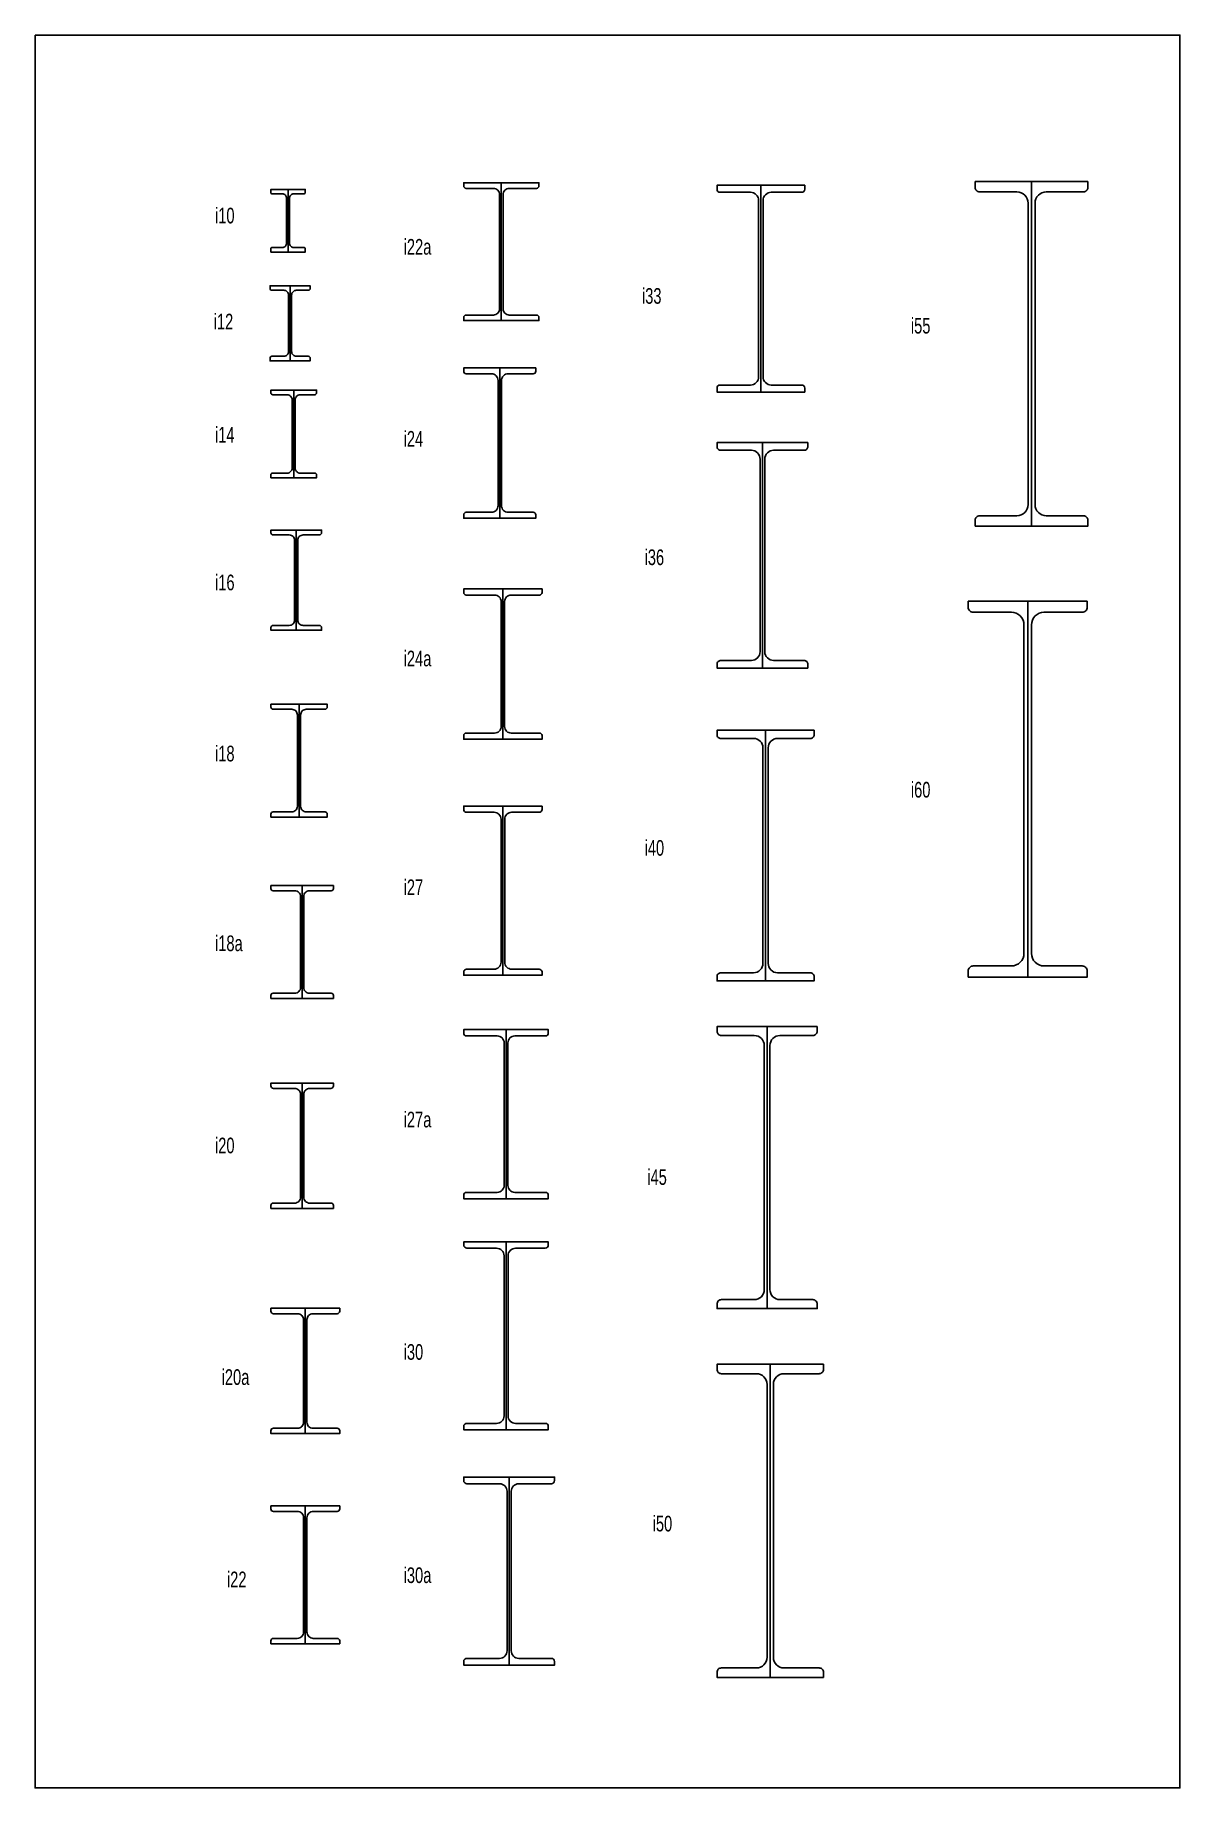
# Model space of a CAD drawing. Header units: millimetres. Extents: x -146681 to 1327256, y -72704 to 46237.
# Drawn here: x -135482 to -133654, y -46037 to -43239 of the extents above; entities that cross this region are included whole.
import ezdxf

# ---------------------------------------------------------------- set-up
doc = ezdxf.new("R2010")
doc.units = ezdxf.units.MM
doc.header["$MEASUREMENT"] = 0
doc.layers.add('KC2-TEXT', color=31, linetype='Continuous')
doc.styles.add('KC2 - Ghi chu', font='unicode.shx', dxfattribs={"width": 0.7})

msp = doc.modelspace()

# ---------------------------------------------------------------- texts
at = {"layer": 'KC2-TEXT', "color": 7, "style": 'KC2 - Ghi chu', "width": 0.7}
for s, p in [('i10', (-135194.9, -43539.9)), ('i22a', (-134893.6, -43589.8)), ('i33', (-134513, -43668.2)), ('i12', (-135197, -43709.1)), ('i55', (-134083.5, -43715.7)), ('i14', (-135194.9, -43889.7)), ('i24', (-134893.6, -43896.3)), ('i36', (-134508.8, -44085.3)), ('i16', (-135194.9, -44125.5)), ('i24a', (-134893.6, -44246.9)), ('i18', (-135194.9, -44398.6)), ('i60', (-134083.5, -44456.4)), ('i40', (-134508.8, -44549.2)), ('i27', (-134893.6, -44612.1)), ('i18a', (-135194.9, -44701.5)), ('i27a', (-134893.6, -44982.8)), ('i20', (-135194.9, -45024.2)), ('i45', (-134504.5, -45074.6)), ('i30', (-134893.6, -45353.8)), ('i20a', (-135184.3, -45393.9)), ('i50', (-134495.9, -45627.7)), ('i30a', (-134893.6, -45710.1)), ('i22', (-135175.8, -45716.8))]:
    msp.add_text(s, height=25, dxfattribs=at).set_placement(p)

# ---------------------------------------------------------------- linework, layer by layer
for points in [[(-135482.3, -43239.3), (-133653.7, -43239.3), (-133653.7, -46037.2), (-135482.3, -46037.2)], [(-134737.6, -43695.1), (-134737.6, -43475.1)], [(-134737.6, -43695.1), (-134737.6, -43475.1)], [(-133800.7, -43473.1), (-133980.7, -43473.1)], [(-133890.7, -44023.1), (-133890.7, -43473.1)], [(-133890.7, -44023.1), (-133890.7, -43473.1)], [(-134253.1, -43479.1), (-134393.1, -43479.1)], [(-134323.1, -43809.1), (-134323.1, -43479.1)], [(-134323.1, -43809.1), (-134323.1, -43479.1)], [(-135074.9, -43639.4), (-135074.9, -43759.4)], [(-134682.6, -43770.5), (-134797.6, -43770.5)], [(-134740.1, -44010.5), (-134740.1, -43770.5)], [(-134740.1, -44010.5), (-134740.1, -43770.5)], [(-135069.2, -43806), (-135069.2, -43946)], [(-134253.1, -43809.1), (-134393.1, -43809.1)], [(-134248.1, -43889.8), (-134393.1, -43889.8)], [(-134320.6, -44249.8), (-134320.6, -43889.8)], [(-134672.6, -44123.3), (-134797.6, -44123.3)], [(-134735.1, -44363.3), (-134735.1, -44123.3)], [(-134735.1, -44363.3), (-134735.1, -44123.3)], [(-133801.9, -44142.9), (-133991.9, -44142.9)], [(-133896.9, -44742.9), (-133896.9, -44142.9)], [(-135060.7, -44307.4), (-135060.7, -44487.4)], [(-134238.1, -44349), (-134393.1, -44349)], [(-134315.6, -44749), (-134315.6, -44349)], [(-134672.6, -44470.1), (-134797.6, -44470.1)], [(-134735.1, -44740.1), (-134735.1, -44470.1)], [(-135055.7, -44596.9), (-135055.7, -44776.9)], [(-134730.1, -45096.7), (-134730.1, -44826.7)], [(-134233.1, -44822), (-134393.1, -44822)], [(-134313.1, -45272), (-134313.1, -44822)], [(-135055.7, -44912.1), (-135055.7, -45112.1)], [(-134730.1, -45165.5), (-134730.1, -45465.5)], [(-135050.7, -45271.6), (-135050.7, -45471.6)], [(-134223.1, -45360.8), (-134393.1, -45360.8)], [(-134308.1, -45860.8), (-134308.1, -45360.8)], [(-134308.1, -45860.8), (-134308.1, -45360.8)], [(-134725.1, -45541), (-134725.1, -45841)], [(-135050.7, -45587.1), (-135050.7, -45807.1)]]:
    msp.add_lwpolyline(points, close=True)
for points in [[(-134797.6, -43475.1), (-134677.6, -43475.1), (-134797.6, -43475.1), (-134797.6, -43480, 0.414214), (-134793.6, -43484), (-134750.3, -43484, -0.414214), (-134740.3, -43494), (-134740.3, -43676.2, -0.414214), (-134750.3, -43686.2), (-134793.6, -43686.2, 0.414214), (-134797.6, -43690.2), (-134797.6, -43695.1), (-134677.6, -43695.1), (-134797.6, -43695.1)], [(-134677.6, -43695.1), (-134677.6, -43690.2, 0.414214), (-134681.6, -43686.2), (-134724.9, -43686.2, -0.414214), (-134734.9, -43676.2), (-134734.9, -43494, -0.414214), (-134724.9, -43484), (-134681.6, -43484, 0.414214), (-134677.6, -43480), (-134677.6, -43475.1)], [(-133800.7, -43473.1), (-133800.7, -43482.6, -0.414214), (-133807.7, -43489.6), (-133867.2, -43489.6, 0.414214), (-133885.2, -43507.6), (-133885.2, -43988.6, 0.414214), (-133867.2, -44006.6), (-133807.7, -44006.6, -0.414214), (-133800.7, -44013.6), (-133800.7, -44023.1), (-133980.7, -44023.1), (-133980.7, -44013.6, -0.414214), (-133973.7, -44006.6), (-133914.2, -44006.6, 0.414214), (-133896.2, -43988.6), (-133896.2, -43507.6, 0.414214), (-133914.2, -43489.6), (-133973.7, -43489.6, -0.414214), (-133980.7, -43482.6), (-133980.7, -43473.1)], [(-134393.1, -43479.1), (-134393.1, -43485.3, 0.414214), (-134388.1, -43490.3), (-134339.6, -43490.3, -0.414214), (-134326.6, -43503.3), (-134326.6, -43784.9, -0.414214), (-134339.6, -43797.9), (-134388.1, -43797.9, 0.414214), (-134393.1, -43802.9), (-134393.1, -43809.1)], [(-134253.1, -43479.1), (-134253.1, -43485.3, -0.414214), (-134258.1, -43490.3), (-134306.6, -43490.3, 0.414214), (-134319.6, -43503.3), (-134319.6, -43784.9, 0.414214), (-134306.6, -43797.9), (-134258.1, -43797.9, -0.414214), (-134253.1, -43802.9), (-134253.1, -43809.1)], [(-134682.6, -43770.5), (-134682.6, -43776, -0.414214), (-134686.6, -43780), (-134726.8, -43780, 0.414214), (-134737.3, -43790.5), (-134737.3, -43990.5, 0.414214), (-134726.8, -44001), (-134686.6, -44001, -0.414214), (-134682.6, -44005), (-134682.6, -44010.5), (-134797.6, -44010.5), (-134797.6, -44005, -0.414214), (-134793.6, -44001), (-134753.4, -44001, 0.414214), (-134742.9, -43990.5), (-134742.9, -43790.5, 0.414214), (-134753.4, -43780), (-134793.6, -43780, -0.414214), (-134797.6, -43776), (-134797.6, -43770.5)], [(-134248.1, -43889.8), (-134248.1, -43896.1, -0.414214), (-134254.1, -43902.1), (-134302.8, -43902.1, 0.414214), (-134316.8, -43916.1), (-134316.8, -44223.5, 0.414214), (-134302.8, -44237.5), (-134254.1, -44237.5, -0.414214), (-134248.1, -44243.5), (-134248.1, -44249.8), (-134393.1, -44249.8), (-134393.1, -44243.5, -0.414214), (-134387.1, -44237.5), (-134338.3, -44237.5, 0.414214), (-134324.3, -44223.5), (-134324.3, -43916.1, 0.414214), (-134338.3, -43902.1), (-134387.1, -43902.1, -0.414214), (-134393.1, -43896.1), (-134393.1, -43889.8)], [(-134672.6, -44123.3), (-134672.6, -44129.1, -0.414214), (-134676.6, -44133.1), (-134721.8, -44133.1, 0.414214), (-134732.3, -44143.6), (-134732.3, -44343, 0.414214), (-134721.8, -44353.5), (-134676.6, -44353.5, -0.414214), (-134672.6, -44357.5), (-134672.6, -44363.3), (-134797.6, -44363.3), (-134797.6, -44357.5, -0.414214), (-134793.6, -44353.5), (-134748.4, -44353.5, 0.414214), (-134737.9, -44343), (-134737.9, -44143.6, 0.414214), (-134748.4, -44133.1), (-134793.6, -44133.1, -0.414214), (-134797.6, -44129.1), (-134797.6, -44123.3)], [(-133991.9, -44142.9), (-133991.9, -44152.7, 0.414214), (-133983.9, -44160.7), (-133922.9, -44160.7, -0.414214), (-133902.9, -44180.7), (-133902.9, -44705.1, -0.414214), (-133922.9, -44725.1), (-133983.9, -44725.1, 0.414214), (-133991.9, -44733.1), (-133991.9, -44742.9), (-133801.9, -44742.9), (-133801.9, -44733.1, 0.414214), (-133809.9, -44725.1), (-133870.9, -44725.1, -0.414214), (-133890.9, -44705.1), (-133890.9, -44180.7, -0.414214), (-133870.9, -44160.7), (-133809.9, -44160.7, 0.414214), (-133801.9, -44152.7), (-133801.9, -44142.9)], [(-134393.1, -44349), (-134393.1, -44356, 0.414214), (-134387.1, -44362), (-134334.7, -44362, -0.414214), (-134319.7, -44377), (-134319.7, -44721, -0.414214), (-134334.7, -44736), (-134387.1, -44736, 0.414214), (-134393.1, -44742), (-134393.1, -44749), (-134238.1, -44749), (-134238.1, -44742, 0.414214), (-134244.1, -44736), (-134296.4, -44736, -0.414214), (-134311.4, -44721), (-134311.4, -44377, -0.414214), (-134296.4, -44362), (-134244.1, -44362, 0.414214), (-134238.1, -44356), (-134238.1, -44349)], [(-134672.6, -44470.1), (-134672.6, -44475.4, -0.414214), (-134677.1, -44479.9), (-134721.1, -44479.9, 0.414214), (-134732.1, -44490.9), (-134732.1, -44719.3, 0.414214), (-134721.1, -44730.3), (-134677.1, -44730.3, -0.414214), (-134672.6, -44734.8), (-134672.6, -44740.1), (-134797.6, -44740.1), (-134797.6, -44734.8, -0.414214), (-134793.1, -44730.3), (-134749.1, -44730.3, 0.414214), (-134738.1, -44719.3), (-134738.1, -44490.9, 0.414214), (-134749.1, -44479.9), (-134793.1, -44479.9, -0.414214), (-134797.6, -44475.4), (-134797.6, -44470.1)], [(-134233.1, -44822), (-134233.1, -44829.2, -0.414214), (-134240.1, -44836.2), (-134292.6, -44836.2, 0.414214), (-134308.6, -44852.2), (-134308.6, -45241.8, 0.414214), (-134292.6, -45257.8), (-134240.1, -45257.8, -0.414214), (-134233.1, -45264.8), (-134233.1, -45272), (-134393.1, -45272), (-134393.1, -45264.8, -0.414214), (-134386.1, -45257.8), (-134333.6, -45257.8, 0.414214), (-134317.6, -45241.8), (-134317.6, -44852.2, 0.414214), (-134333.6, -44836.2), (-134386.1, -44836.2, -0.414214), (-134393.1, -44829.2), (-134393.1, -44822)], [(-134223.1, -45360.8), (-134223.1, -45369, -0.414214), (-134230.1, -45376), (-134286.1, -45376, 0.414214), (-134303.1, -45393), (-134303.1, -45828.6, 0.414214), (-134286.1, -45845.6), (-134230.1, -45845.6, -0.414214), (-134223.1, -45852.6), (-134223.1, -45860.8), (-134393.1, -45860.8), (-134393.1, -45852.6, -0.414214), (-134386.1, -45845.6), (-134330.1, -45845.6, 0.414214), (-134313.1, -45828.6), (-134313.1, -45393, 0.414214), (-134330.1, -45376), (-134386.1, -45376, -0.414214), (-134393.1, -45369), (-134393.1, -45360.8)]]:
    msp.add_lwpolyline(points, format="xyb")
for points in [[(-135103.2, -43492.8, -0.414214), (-135105.7, -43490.3), (-135105.7, -43485.6), (-135050.7, -43485.6), (-135050.7, -43490.3, -0.414214), (-135053.2, -43492.8), (-135069, -43492.8, 0.414214), (-135076, -43499.8), (-135076, -43571.4, 0.414214), (-135069, -43578.4), (-135053.2, -43578.4, -0.414214), (-135050.7, -43580.9), (-135050.7, -43585.6), (-135105.7, -43585.6), (-135105.7, -43580.9, -0.414214), (-135103.2, -43578.4), (-135087.5, -43578.4, 0.414214), (-135080.5, -43571.4), (-135080.5, -43499.8, 0.414214), (-135087.5, -43492.8)], [(-135042.9, -43755.1, 0.414214), (-135045.9, -43752.1), (-135065, -43752.1, -0.414214), (-135072.5, -43744.6), (-135072.5, -43654.2, -0.414214), (-135065, -43646.7), (-135045.9, -43646.7, 0.414214), (-135042.9, -43643.7), (-135042.9, -43639.4), (-135106.9, -43639.4), (-135106.9, -43643.7, 0.414214), (-135103.9, -43646.7), (-135084.8, -43646.7, -0.414214), (-135077.3, -43654.2), (-135077.3, -43744.6, -0.414214), (-135084.8, -43752.1), (-135103.9, -43752.1, 0.414214), (-135106.9, -43755.1), (-135106.9, -43759.4), (-135042.9, -43759.4)], [(-135102.7, -43813.5, -0.414214), (-135105.7, -43810.5), (-135105.7, -43806), (-135032.7, -43806), (-135032.7, -43810.5, -0.414214), (-135035.7, -43813.5), (-135058.8, -43813.5, 0.414214), (-135066.8, -43821.5), (-135066.8, -43930.5, 0.414214), (-135058.8, -43938.5), (-135035.7, -43938.5, -0.414214), (-135032.7, -43941.5), (-135032.7, -43946), (-135105.7, -43946), (-135105.7, -43941.5, -0.414214), (-135102.7, -43938.5), (-135079.7, -43938.5, 0.414214), (-135071.7, -43930.5), (-135071.7, -43821.5, 0.414214), (-135079.7, -43813.5)], [(-135102.2, -44181.6, 0.414214), (-135105.7, -44185.1), (-135105.7, -44189.4), (-135024.7, -44189.4), (-135024.7, -44185.1, 0.414214), (-135028.2, -44181.6), (-135054.2, -44181.6, -0.414214), (-135062.7, -44173.1), (-135062.7, -44045.7, -0.414214), (-135054.2, -44037.2), (-135028.2, -44037.2, 0.414214), (-135024.7, -44033.7), (-135024.7, -44029.4), (-135105.7, -44029.4), (-135105.7, -44033.7, 0.414214), (-135102.2, -44037.2), (-135076.2, -44037.2, -0.414214), (-135067.7, -44045.7), (-135067.7, -44173.1, -0.414214), (-135076.2, -44181.6)], [(-135015.7, -44482.8, 0.414214), (-135019.2, -44479.3), (-135049.2, -44479.3, -0.414214), (-135058.2, -44470.3), (-135058.2, -44324.5, -0.414214), (-135049.2, -44315.5), (-135019.2, -44315.5, 0.414214), (-135015.7, -44312), (-135015.7, -44307.4), (-135105.7, -44307.4), (-135105.7, -44312, 0.414214), (-135102.2, -44315.5), (-135072.3, -44315.5, -0.414214), (-135063.3, -44324.5), (-135063.3, -44470.3, -0.414214), (-135072.3, -44479.3), (-135102.2, -44479.3, 0.414214), (-135105.7, -44482.8), (-135105.7, -44487.4), (-135015.7, -44487.4)], [(-135005.7, -44772.1, 0.414214), (-135009.2, -44768.6), (-135044.2, -44768.6, -0.414214), (-135053.2, -44759.6), (-135053.2, -44614.2, -0.414214), (-135044.2, -44605.2), (-135009.2, -44605.2, 0.414214), (-135005.7, -44601.7), (-135005.7, -44596.9), (-135105.7, -44596.9), (-135105.7, -44601.7, 0.414214), (-135102.2, -44605.2), (-135067.3, -44605.2, -0.414214), (-135058.3, -44614.2), (-135058.3, -44759.6, -0.414214), (-135067.3, -44768.6), (-135102.2, -44768.6, 0.414214), (-135105.7, -44772.1), (-135105.7, -44776.9), (-135005.7, -44776.9)], [(-134662.6, -44832.4, -0.414214), (-134667.1, -44836.9), (-134716.1, -44836.9, 0.414214), (-134727.1, -44847.9), (-134727.1, -45075.5, 0.414214), (-134716.1, -45086.5), (-134667.1, -45086.5, -0.414214), (-134662.6, -45091), (-134662.6, -45096.7), (-134797.6, -45096.7), (-134797.6, -45091, -0.414214), (-134793.1, -45086.5), (-134744.1, -45086.5, 0.414214), (-134733.1, -45075.5), (-134733.1, -44847.9, 0.414214), (-134744.1, -44836.9), (-134793.1, -44836.9, -0.414214), (-134797.6, -44832.4), (-134797.6, -44826.7), (-134662.6, -44826.7)], [(-135005.7, -45107.7, 0.414214), (-135009.7, -45103.7), (-135043.6, -45103.7, -0.414214), (-135053.1, -45094.2), (-135053.1, -44930, -0.414214), (-135043.6, -44920.5), (-135009.7, -44920.5, 0.414214), (-135005.7, -44916.5), (-135005.7, -44912.1), (-135105.7, -44912.1), (-135105.7, -44916.5, 0.414214), (-135101.7, -44920.5), (-135067.8, -44920.5, -0.414214), (-135058.3, -44930), (-135058.3, -45094.2, -0.414214), (-135067.8, -45103.7), (-135101.7, -45103.7, 0.414214), (-135105.7, -45107.7), (-135105.7, -45112.1), (-135005.7, -45112.1)], [(-134792.6, -45175.7, -0.414214), (-134797.6, -45170.7), (-134797.6, -45165.5), (-134662.6, -45165.5), (-134662.6, -45170.7, -0.414214), (-134667.6, -45175.7), (-134714.8, -45175.7, 0.414214), (-134726.8, -45187.7), (-134726.8, -45443.3, 0.414214), (-134714.8, -45455.3), (-134667.6, -45455.3, -0.414214), (-134662.6, -45460.3), (-134662.6, -45465.5), (-134797.6, -45465.5), (-134797.6, -45460.3, -0.414214), (-134792.6, -45455.3), (-134745.3, -45455.3, 0.414214), (-134733.3, -45443.3), (-134733.3, -45187.7, 0.414214), (-134745.3, -45175.7)], [(-134995.7, -45467, 0.414214), (-134999.7, -45463), (-135038.6, -45463, -0.414214), (-135048.1, -45453.5), (-135048.1, -45289.7, -0.414214), (-135038.6, -45280.2), (-134999.7, -45280.2, 0.414214), (-134995.7, -45276.2), (-134995.7, -45271.6), (-135105.7, -45271.6), (-135105.7, -45276.2, 0.414214), (-135101.7, -45280.2), (-135062.8, -45280.2, -0.414214), (-135053.3, -45289.7), (-135053.3, -45453.5, -0.414214), (-135062.8, -45463), (-135101.7, -45463, 0.414214), (-135105.7, -45467), (-135105.7, -45471.6), (-134995.7, -45471.6)], [(-134709.8, -45830.3, -0.414214), (-134721.8, -45818.3), (-134721.8, -45563.7, -0.414214), (-134709.8, -45551.7), (-134657.6, -45551.7, 0.414214), (-134652.6, -45546.7), (-134652.6, -45541), (-134797.6, -45541), (-134797.6, -45546.7, 0.414214), (-134792.6, -45551.7), (-134740.3, -45551.7, -0.414214), (-134728.3, -45563.7), (-134728.3, -45818.3, -0.414214), (-134740.3, -45830.3), (-134792.6, -45830.3, 0.414214), (-134797.6, -45835.3), (-134797.6, -45841), (-134652.6, -45841), (-134652.6, -45835.3, 0.414214), (-134657.6, -45830.3)], [(-134995.7, -45802.4, 0.414214), (-134999.7, -45798.4), (-135038, -45798.4, -0.414214), (-135048, -45788.4), (-135048, -45605.8, -0.414214), (-135038, -45595.8), (-134999.7, -45595.8, 0.414214), (-134995.7, -45591.8), (-134995.7, -45587.1), (-135105.7, -45587.1), (-135105.7, -45591.8, 0.414214), (-135101.7, -45595.8), (-135063.4, -45595.8, -0.414214), (-135053.4, -45605.8), (-135053.4, -45788.4, -0.414214), (-135063.4, -45798.4), (-135101.7, -45798.4, 0.414214), (-135105.7, -45802.4), (-135105.7, -45807.1), (-134995.7, -45807.1)]]:
    msp.add_lwpolyline(points, format="xyb", close=True)
for points in [[(-135078.2, -43485.6), (-135078.2, -43585.6)], [(-135071.7, -43821.5), (-135071.7, -43930.5)], [(-135066.8, -43821.5), (-135066.8, -43930.5)], [(-135065.2, -44029.4), (-135065.2, -44189.4)], [(-134682.6, -44010.5), (-134797.6, -44010.5)], [(-133800.7, -44023.1), (-133980.7, -44023.1)], [(-133896.9, -44142.9), (-133896.9, -44742.9)], [(-134248.1, -44249.8), (-134393.1, -44249.8)], [(-134672.6, -44363.3), (-134797.6, -44363.3)], [(-134315.6, -44349), (-134315.6, -44749)], [(-134672.6, -44740.1), (-134797.6, -44740.1)], [(-134238.1, -44749), (-134393.1, -44749)], [(-133801.9, -44742.9), (-133991.9, -44742.9)], [(-135105.7, -44912.1), (-135005.7, -44912.1)], [(-135055.7, -44912.1), (-135055.7, -45032.1)], [(-135055.7, -45112.1), (-135055.7, -44992.1)], [(-135005.7, -45112.1), (-135105.7, -45112.1)], [(-134233.1, -45272), (-134393.1, -45272)], [(-134223.1, -45860.8), (-134393.1, -45860.8)]]:
    msp.add_lwpolyline(points)

msp.set_redraw_order([(e.dxf.handle, doc.entitydb.next_handle()) for e in msp.query("TEXT MTEXT ATTDEF DIMENSION ARC_DIMENSION")])  # texts and dimensions are drawn at this point

doc.saveas('drawing.dxf')
